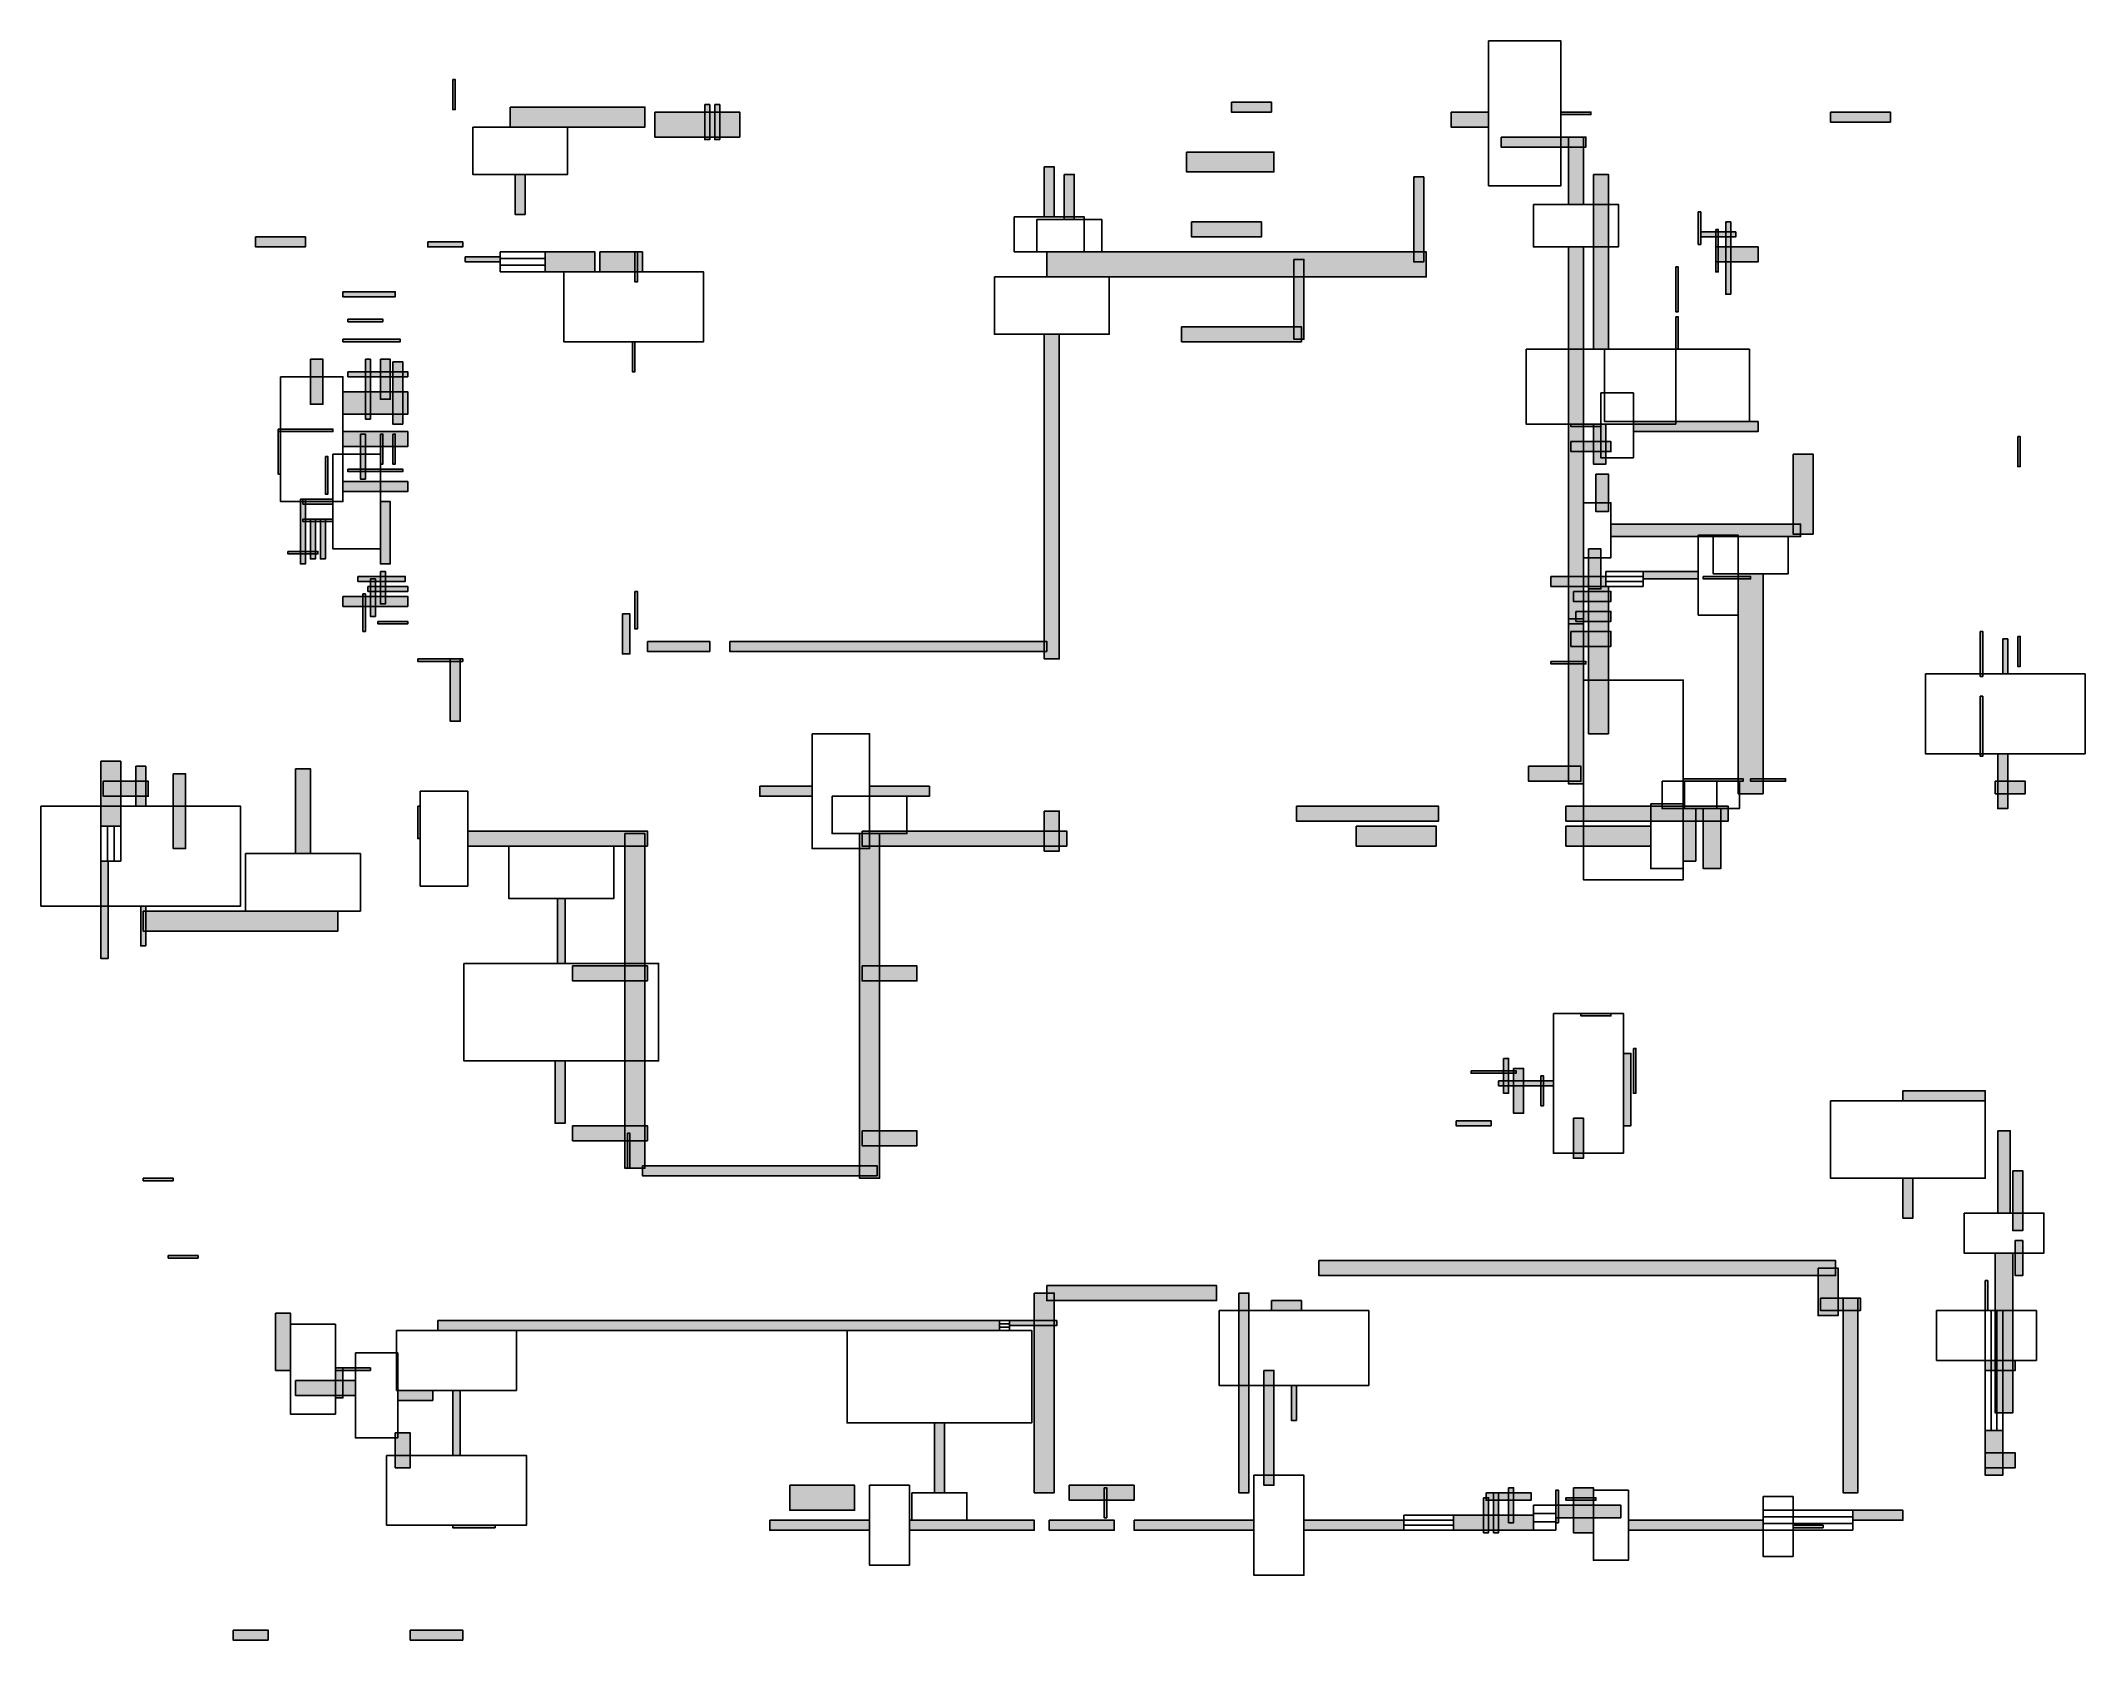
# Model space of a CAD drawing. Header units: centimetres. Extents: x 8 to 3079, y 82 to 2484.
import ezdxf

# ---------------------------------------------------------------- set-up
doc = ezdxf.new("R2010")
doc.units = ezdxf.units.CM
for name, color, linetype in [('DOORZONE', 2, 'Continuous'), ('WALL', 7, 'Continuous'), ('WINDOW', 5, 'Continuous')]:
    doc.layers.add(name, color=color, linetype=linetype)

msp = doc.modelspace()

# ---------------------------------------------------------------- hatches: boundary and pattern name
at = {"layer": 'WALL'}
h = msp.add_hatch(color=256, dxfattribs=at)
h.dxf.hatch_style = 1
h.paths.add_polyline_path([(626.25, 2426.25), (630, 2426.25), (630, 2381.25), (626.25, 2381.25)])
h = msp.add_hatch(color=256, dxfattribs=at)
h.dxf.hatch_style = 1
h.paths.add_polyline_path([(712.5, 2385), (915, 2385), (915, 2355), (712.5, 2355)])
h = msp.add_hatch(color=256, dxfattribs=at)
h.dxf.hatch_style = 1
h.paths.add_polyline_path([(930, 2377.5), (1057.5, 2377.5), (1057.5, 2340), (930, 2340)])
h = msp.add_hatch(color=256, dxfattribs=at)
h.dxf.hatch_style = 1
h.paths.add_polyline_path([(1005, 2388.75), (1012.5, 2388.75), (1012.5, 2336.25), (1005, 2336.25)])
h = msp.add_hatch(color=256, dxfattribs=at)
h.dxf.hatch_style = 1
h.paths.add_polyline_path([(1020, 2388.75), (1027.5, 2388.75), (1027.5, 2336.25), (1020, 2336.25)])
h = msp.add_hatch(color=256, dxfattribs=at)
h.dxf.hatch_style = 1
h.paths.add_polyline_path([(1796.25, 2392.5), (1856.25, 2392.5), (1856.25, 2377.5), (1796.25, 2377.5)])
h = msp.add_hatch(color=256, dxfattribs=at)
h.dxf.hatch_style = 1
h.paths.add_polyline_path([(2126.25, 2377.5), (2182.5, 2377.5), (2182.5, 2355), (2126.25, 2355)])
h = msp.add_hatch(color=256, dxfattribs=at)
h.dxf.hatch_style = 1
h.paths.add_polyline_path([(2291.25, 2377.5), (2336.25, 2377.5), (2336.25, 2373.75), (2291.25, 2373.75)])
h = msp.add_hatch(color=256, dxfattribs=at)
h.dxf.hatch_style = 1
h.paths.add_polyline_path([(2696.25, 2377.5), (2786.25, 2377.5), (2786.25, 2362.5), (2696.25, 2362.5)])
h = msp.add_hatch(color=256, dxfattribs=at)
h.dxf.hatch_style = 1
h.paths.add_polyline_path([(2201.25, 2340), (2328.75, 2340), (2328.75, 2325), (2201.25, 2325)])
h = msp.add_hatch(color=256, dxfattribs=at)
h.dxf.hatch_style = 1
h.paths.add_polyline_path([(2302.5, 2340), (2325, 2340), (2325, 2238.75), (2302.5, 2238.75)])
h = msp.add_hatch(color=256, dxfattribs=at)
h.dxf.hatch_style = 1
h.paths.add_polyline_path([(1728.75, 2317.5), (1860, 2317.5), (1860, 2287.5), (1728.75, 2287.5)])
h = msp.add_hatch(color=256, dxfattribs=at)
h.dxf.hatch_style = 1
h.paths.add_polyline_path([(720, 2283.75), (735, 2283.75), (735, 2223.75), (720, 2223.75)])
h = msp.add_hatch(color=256, dxfattribs=at)
h.dxf.hatch_style = 1
h.paths.add_polyline_path([(1515, 2295), (1530, 2295), (1530, 2220), (1515, 2220)])
h = msp.add_hatch(color=256, dxfattribs=at)
h.dxf.hatch_style = 1
h.paths.add_polyline_path([(1545, 2283.75), (1560, 2283.75), (1560, 2216.25), (1545, 2216.25)])
h = msp.add_hatch(color=256, dxfattribs=at)
h.dxf.hatch_style = 1
h.paths.add_polyline_path([(2070, 2280), (2085, 2280), (2085, 2152.5), (2070, 2152.5)])
h = msp.add_hatch(color=256, dxfattribs=at)
h.dxf.hatch_style = 1
h.paths.add_polyline_path([(2340, 2283.75), (2362.5, 2283.75), (2362.5, 2021.25), (2340, 2021.25)])
h = msp.add_hatch(color=256, dxfattribs=at)
h.dxf.hatch_style = 1
h.paths.add_polyline_path([(1736.25, 2212.5), (1841.25, 2212.5), (1841.25, 2190), (1736.25, 2190)])
h = msp.add_hatch(color=256, dxfattribs=at)
h.dxf.hatch_style = 1
h.paths.add_polyline_path([(2497.5, 2227.5), (2501.25, 2227.5), (2501.25, 2178.75), (2497.5, 2178.75)])
h = msp.add_hatch(color=256, dxfattribs=at)
h.dxf.hatch_style = 1
h.paths.add_polyline_path([(2538.75, 2212.5), (2546.25, 2212.5), (2546.25, 2103.75), (2538.75, 2103.75)])
h = msp.add_hatch(color=256, dxfattribs=at)
h.dxf.hatch_style = 1
h.paths.add_polyline_path([(330, 2190), (405, 2190), (405, 2175), (330, 2175)])
h = msp.add_hatch(color=256, dxfattribs=at)
h.dxf.hatch_style = 1
h.paths.add_polyline_path([(588.75, 2182.5), (641.25, 2182.5), (641.25, 2175), (588.75, 2175)])
h = msp.add_hatch(color=256, dxfattribs=at)
h.dxf.hatch_style = 1
h.paths.add_polyline_path([(2501.25, 2197.5), (2553.75, 2197.5), (2553.75, 2190), (2501.25, 2190)])
h = msp.add_hatch(color=256, dxfattribs=at)
h.dxf.hatch_style = 1
h.paths.add_polyline_path([(2523.75, 2201.25), (2527.5, 2201.25), (2527.5, 2137.5), (2523.75, 2137.5)])
h = msp.add_hatch(color=256, dxfattribs=at)
h.dxf.hatch_style = 1
h.paths.add_polyline_path([(645, 2160), (697.5, 2160), (697.5, 2152.5), (645, 2152.5)])
h = msp.add_hatch(color=256, dxfattribs=at)
h.dxf.hatch_style = 1
h.paths.add_polyline_path([(765, 2167.5), (840, 2167.5), (840, 2137.5), (765, 2137.5)])
h = msp.add_hatch(color=256, dxfattribs=at)
h.dxf.hatch_style = 1
h.paths.add_polyline_path([(847.5, 2167.5), (911.25, 2167.5), (911.25, 2137.5), (847.5, 2137.5)])
h = msp.add_hatch(color=256, dxfattribs=at)
h.dxf.hatch_style = 1
h.paths.add_polyline_path([(900, 2167.5), (903.75, 2167.5), (903.75, 2122.5), (900, 2122.5)])
h = msp.add_hatch(color=256, dxfattribs=at)
h.dxf.hatch_style = 1
h.paths.add_polyline_path([(1518.75, 2167.5), (2088.75, 2167.5), (2088.75, 2130), (1518.75, 2130)])
h = msp.add_hatch(color=256, dxfattribs=at)
h.dxf.hatch_style = 1
h.paths.add_polyline_path([(1890, 2156.25), (1905, 2156.25), (1905, 2036.25), (1890, 2036.25)])
h = msp.add_hatch(color=256, dxfattribs=at)
h.dxf.hatch_style = 1
h.paths.add_polyline_path([(2302.5, 2175), (2325, 2175), (2325, 1608.75), (2302.5, 1608.75)])
h = msp.add_hatch(color=256, dxfattribs=at)
h.dxf.hatch_style = 1
h.paths.add_polyline_path([(2523.75, 2175), (2587.5, 2175), (2587.5, 2152.5), (2523.75, 2152.5)])
h = msp.add_hatch(color=256, dxfattribs=at)
h.dxf.hatch_style = 1
h.paths.add_polyline_path([(2463.75, 2145), (2467.5, 2145), (2467.5, 2077.5), (2463.75, 2077.5)])
h = msp.add_hatch(color=256, dxfattribs=at)
h.dxf.hatch_style = 1
h.paths.add_polyline_path([(461.25, 2107.5), (540, 2107.5), (540, 2100), (461.25, 2100)])
h = msp.add_hatch(color=256, dxfattribs=at)
h.dxf.hatch_style = 1
h.paths.add_polyline_path([(468.75, 2066.25), (521.25, 2066.25), (521.25, 2062.5), (468.75, 2062.5)])
h = msp.add_hatch(color=256, dxfattribs=at)
h.dxf.hatch_style = 1
h.paths.add_polyline_path([(2463.75, 2070), (2467.5, 2070), (2467.5, 2021.25), (2463.75, 2021.25)])
h = msp.add_hatch(color=256, dxfattribs=at)
h.dxf.hatch_style = 1
h.paths.add_polyline_path([(461.25, 2036.25), (547.5, 2036.25), (547.5, 2032.5), (461.25, 2032.5)])
h = msp.add_hatch(color=256, dxfattribs=at)
h.dxf.hatch_style = 1
h.paths.add_polyline_path([(896.25, 2032.5), (900, 2032.5), (900, 1987.5), (896.25, 1987.5)])
h = msp.add_hatch(color=256, dxfattribs=at)
h.dxf.hatch_style = 1
h.paths.add_polyline_path([(1515, 2043.75), (1537.5, 2043.75), (1537.5, 1556.25), (1515, 1556.25)])
h = msp.add_hatch(color=256, dxfattribs=at)
h.dxf.hatch_style = 1
h.paths.add_polyline_path([(1721.25, 2055), (1901.25, 2055), (1901.25, 2032.5), (1721.25, 2032.5)])
h = msp.add_hatch(color=256, dxfattribs=at)
h.dxf.hatch_style = 1
h.paths.add_polyline_path([(412.5, 2006.25), (431.25, 2006.25), (431.25, 1938.75), (412.5, 1938.75)])
h = msp.add_hatch(color=256, dxfattribs=at)
h.dxf.hatch_style = 1
h.paths.add_polyline_path([(495, 2006.25), (502.5, 2006.25), (502.5, 1916.25), (495, 1916.25)])
h = msp.add_hatch(color=256, dxfattribs=at)
h.dxf.hatch_style = 1
h.paths.add_polyline_path([(517.5, 2006.25), (532.5, 2006.25), (532.5, 1946.25), (517.5, 1946.25)])
h = msp.add_hatch(color=256, dxfattribs=at)
h.dxf.hatch_style = 1
h.paths.add_polyline_path([(536.25, 2002.5), (551.25, 2002.5), (551.25, 1908.75), (536.25, 1908.75)])
h = msp.add_hatch(color=256, dxfattribs=at)
h.dxf.hatch_style = 1
h.paths.add_polyline_path([(468.75, 1987.5), (558.75, 1987.5), (558.75, 1980), (468.75, 1980)])
h = msp.add_hatch(color=256, dxfattribs=at)
h.dxf.hatch_style = 1
h.paths.add_polyline_path([(461.25, 1957.5), (558.75, 1957.5), (558.75, 1923.75), (461.25, 1923.75)])
h = msp.add_hatch(color=256, dxfattribs=at)
h.dxf.hatch_style = 1
h.paths.add_polyline_path([(2306.25, 1908.75), (2351.25, 1908.75), (2351.25, 1905), (2306.25, 1905)])
h = msp.add_hatch(color=256, dxfattribs=at)
h.dxf.hatch_style = 1
h.paths.add_polyline_path([(2340, 1908.75), (2358.75, 1908.75), (2358.75, 1848.75), (2340, 1848.75)])
h = msp.add_hatch(color=256, dxfattribs=at)
h.dxf.hatch_style = 1
h.paths.add_polyline_path([(2400, 1912.5), (2587.5, 1912.5), (2587.5, 1897.5), (2400, 1897.5)])
h = msp.add_hatch(color=256, dxfattribs=at)
h.dxf.hatch_style = 1
h.paths.add_polyline_path([(363.75, 1901.25), (446.25, 1901.25), (446.25, 1897.5), (363.75, 1897.5)])
h = msp.add_hatch(color=256, dxfattribs=at)
h.dxf.hatch_style = 1
h.paths.add_polyline_path([(363.75, 1901.25), (367.5, 1901.25), (367.5, 1833.75), (363.75, 1833.75)])
h = msp.add_hatch(color=256, dxfattribs=at)
h.dxf.hatch_style = 1
h.paths.add_polyline_path([(461.25, 1897.5), (558.75, 1897.5), (558.75, 1875), (461.25, 1875)])
h = msp.add_hatch(color=256, dxfattribs=at)
h.dxf.hatch_style = 1
h.paths.add_polyline_path([(487.5, 1893.75), (495, 1893.75), (495, 1826.25), (487.5, 1826.25)])
h = msp.add_hatch(color=256, dxfattribs=at)
h.dxf.hatch_style = 1
h.paths.add_polyline_path([(517.5, 1893.75), (521.25, 1893.75), (521.25, 1848.75), (517.5, 1848.75)])
h = msp.add_hatch(color=256, dxfattribs=at)
h.dxf.hatch_style = 1
h.paths.add_polyline_path([(536.25, 1893.75), (540, 1893.75), (540, 1848.75), (536.25, 1848.75)])
h = msp.add_hatch(color=256, dxfattribs=at)
h.dxf.hatch_style = 1
h.paths.add_polyline_path([(2306.25, 1882.5), (2366.25, 1882.5), (2366.25, 1867.5), (2306.25, 1867.5)])
h = msp.add_hatch(color=256, dxfattribs=at)
h.dxf.hatch_style = 1
h.paths.add_polyline_path([(2977.5, 1890), (2981.25, 1890), (2981.25, 1845), (2977.5, 1845)])
h = msp.add_hatch(color=256, dxfattribs=at)
h.dxf.hatch_style = 1
h.paths.add_polyline_path([(435, 1860), (438.75, 1860), (438.75, 1803.75), (435, 1803.75)])
h = msp.add_hatch(color=256, dxfattribs=at)
h.dxf.hatch_style = 1
h.paths.add_polyline_path([(2640, 1863.75), (2670, 1863.75), (2670, 1743.75), (2640, 1743.75)])
h = msp.add_hatch(color=256, dxfattribs=at)
h.dxf.hatch_style = 1
h.paths.add_polyline_path([(461.25, 1822.5), (558.75, 1822.5), (558.75, 1807.5), (461.25, 1807.5)])
h = msp.add_hatch(color=256, dxfattribs=at)
h.dxf.hatch_style = 1
h.paths.add_polyline_path([(468.75, 1841.25), (551.25, 1841.25), (551.25, 1837.5), (468.75, 1837.5)])
h = msp.add_hatch(color=256, dxfattribs=at)
h.dxf.hatch_style = 1
h.paths.add_polyline_path([(2343.75, 1833.75), (2362.5, 1833.75), (2362.5, 1777.5), (2343.75, 1777.5)])
h = msp.add_hatch(color=256, dxfattribs=at)
h.dxf.hatch_style = 1
h.paths.add_polyline_path([(397.5, 1796.25), (405, 1796.25), (405, 1698.75), (397.5, 1698.75)])
h = msp.add_hatch(color=256, dxfattribs=at)
h.dxf.hatch_style = 1
h.paths.add_polyline_path([(401.25, 1796.25), (446.25, 1796.25), (446.25, 1788.75), (401.25, 1788.75)])
h = msp.add_hatch(color=256, dxfattribs=at)
h.dxf.hatch_style = 1
h.paths.add_polyline_path([(517.5, 1792.5), (532.5, 1792.5), (532.5, 1698.75), (517.5, 1698.75)])
h = msp.add_hatch(color=256, dxfattribs=at)
h.dxf.hatch_style = 1
h.paths.add_polyline_path([(401.25, 1766.25), (446.25, 1766.25), (446.25, 1762.5), (401.25, 1762.5)])
h = msp.add_hatch(color=256, dxfattribs=at)
h.dxf.hatch_style = 1
h.paths.add_polyline_path([(412.5, 1766.25), (420, 1766.25), (420, 1706.25), (412.5, 1706.25)])
h = msp.add_hatch(color=256, dxfattribs=at)
h.dxf.hatch_style = 1
h.paths.add_polyline_path([(427.5, 1766.25), (435, 1766.25), (435, 1706.25), (427.5, 1706.25)])
h = msp.add_hatch(color=256, dxfattribs=at)
h.dxf.hatch_style = 1
h.paths.add_polyline_path([(2366.25, 1758.75), (2651.25, 1758.75), (2651.25, 1740), (2366.25, 1740)])
h = msp.add_hatch(color=256, dxfattribs=at)
h.dxf.hatch_style = 1
h.paths.add_polyline_path([(2332.5, 1721.25), (2351.25, 1721.25), (2351.25, 1661.25), (2332.5, 1661.25)])
h = msp.add_hatch(color=256, dxfattribs=at)
h.dxf.hatch_style = 1
h.paths.add_polyline_path([(378.75, 1717.5), (423.75, 1717.5), (423.75, 1713.75), (378.75, 1713.75)])
h = msp.add_hatch(color=256, dxfattribs=at)
h.dxf.hatch_style = 1
h.paths.add_polyline_path([(483.75, 1680), (555, 1680), (555, 1672.5), (483.75, 1672.5)])
h = msp.add_hatch(color=256, dxfattribs=at)
h.dxf.hatch_style = 1
h.paths.add_polyline_path([(498.75, 1665), (558.75, 1665), (558.75, 1657.5), (498.75, 1657.5)])
h = msp.add_hatch(color=256, dxfattribs=at)
h.dxf.hatch_style = 1
h.paths.add_polyline_path([(502.5, 1676.25), (510, 1676.25), (510, 1620), (502.5, 1620)])
h = msp.add_hatch(color=256, dxfattribs=at)
h.dxf.hatch_style = 1
h.paths.add_polyline_path([(517.5, 1687.5), (525, 1687.5), (525, 1638.75), (517.5, 1638.75)])
h = msp.add_hatch(color=256, dxfattribs=at)
h.dxf.hatch_style = 1
h.paths.add_polyline_path([(2276.25, 1680), (2358.75, 1680), (2358.75, 1665), (2276.25, 1665)])
h = msp.add_hatch(color=256, dxfattribs=at)
h.dxf.hatch_style = 1
h.paths.add_polyline_path([(2332.5, 1665), (2362.5, 1665), (2362.5, 1443.75), (2332.5, 1443.75)])
h = msp.add_hatch(color=256, dxfattribs=at)
h.dxf.hatch_style = 1
h.paths.add_polyline_path([(2415, 1687.5), (2497.5, 1687.5), (2497.5, 1676.25), (2415, 1676.25)])
h = msp.add_hatch(color=256, dxfattribs=at)
h.dxf.hatch_style = 1
h.paths.add_polyline_path([(2505, 1680), (2576.25, 1680), (2576.25, 1676.25), (2505, 1676.25)])
h = msp.add_hatch(color=256, dxfattribs=at)
h.dxf.hatch_style = 1
h.paths.add_polyline_path([(2557.5, 1683.75), (2595, 1683.75), (2595, 1353.75), (2557.5, 1353.75)])
h = msp.add_hatch(color=256, dxfattribs=at)
h.dxf.hatch_style = 1
h.paths.add_polyline_path([(461.25, 1650), (558.75, 1650), (558.75, 1635), (461.25, 1635)])
h = msp.add_hatch(color=256, dxfattribs=at)
h.dxf.hatch_style = 1
h.paths.add_polyline_path([(491.25, 1653.75), (495, 1653.75), (495, 1597.5), (491.25, 1597.5)])
h = msp.add_hatch(color=256, dxfattribs=at)
h.dxf.hatch_style = 1
h.paths.add_polyline_path([(900, 1657.5), (903.75, 1657.5), (903.75, 1601.25), (900, 1601.25)])
h = msp.add_hatch(color=256, dxfattribs=at)
h.dxf.hatch_style = 1
h.paths.add_polyline_path([(2310, 1657.5), (2366.25, 1657.5), (2366.25, 1642.5), (2310, 1642.5)])
h = msp.add_hatch(color=256, dxfattribs=at)
h.dxf.hatch_style = 1
h.paths.add_polyline_path([(513.75, 1612.5), (558.75, 1612.5), (558.75, 1608.75), (513.75, 1608.75)])
h = msp.add_hatch(color=256, dxfattribs=at)
h.dxf.hatch_style = 1
h.paths.add_polyline_path([(881.25, 1623.75), (892.5, 1623.75), (892.5, 1563.75), (881.25, 1563.75)])
h = msp.add_hatch(color=256, dxfattribs=at)
h.dxf.hatch_style = 1
h.paths.add_polyline_path([(2302.5, 1616.25), (2325, 1616.25), (2325, 1368.75), (2302.5, 1368.75)])
h = msp.add_hatch(color=256, dxfattribs=at)
h.dxf.hatch_style = 1
h.paths.add_polyline_path([(2306.25, 1597.5), (2366.25, 1597.5), (2366.25, 1575), (2306.25, 1575)])
h = msp.add_hatch(color=256, dxfattribs=at)
h.dxf.hatch_style = 1
h.paths.add_polyline_path([(2313.75, 1627.5), (2366.25, 1627.5), (2366.25, 1612.5), (2313.75, 1612.5)])
h = msp.add_hatch(color=256, dxfattribs=at)
h.dxf.hatch_style = 1
h.paths.add_polyline_path([(2921.25, 1597.5), (2925, 1597.5), (2925, 1530), (2921.25, 1530)])
h = msp.add_hatch(color=256, dxfattribs=at)
h.dxf.hatch_style = 1
h.paths.add_polyline_path([(918.75, 1582.5), (1012.5, 1582.5), (1012.5, 1567.5), (918.75, 1567.5)])
h = msp.add_hatch(color=256, dxfattribs=at)
h.dxf.hatch_style = 1
h.paths.add_polyline_path([(1042.5, 1582.5), (1518.75, 1582.5), (1518.75, 1567.5), (1042.5, 1567.5)])
h = msp.add_hatch(color=256, dxfattribs=at)
h.dxf.hatch_style = 1
h.paths.add_polyline_path([(2955, 1586.25), (2962.5, 1586.25), (2962.5, 1533.75), (2955, 1533.75)])
h = msp.add_hatch(color=256, dxfattribs=at)
h.dxf.hatch_style = 1
h.paths.add_polyline_path([(2977.5, 1590), (2981.25, 1590), (2981.25, 1545), (2977.5, 1545)])
h = msp.add_hatch(color=256, dxfattribs=at)
h.dxf.hatch_style = 1
h.paths.add_polyline_path([(573.75, 1556.25), (641.25, 1556.25), (641.25, 1552.5), (573.75, 1552.5)])
h = msp.add_hatch(color=256, dxfattribs=at)
h.dxf.hatch_style = 1
h.paths.add_polyline_path([(622.5, 1556.25), (637.5, 1556.25), (637.5, 1462.5), (622.5, 1462.5)])
h = msp.add_hatch(color=256, dxfattribs=at)
h.dxf.hatch_style = 1
h.paths.add_polyline_path([(2276.25, 1552.5), (2328.75, 1552.5), (2328.75, 1548.75), (2276.25, 1548.75)])
h = msp.add_hatch(color=256, dxfattribs=at)
h.dxf.hatch_style = 1
h.paths.add_polyline_path([(2921.25, 1500), (2925, 1500), (2925, 1410), (2921.25, 1410)])
h = msp.add_hatch(color=256, dxfattribs=at)
h.dxf.hatch_style = 1
h.paths.add_polyline_path([(2947.5, 1413.75), (2962.5, 1413.75), (2962.5, 1331.25), (2947.5, 1331.25)])
h = msp.add_hatch(color=256, dxfattribs=at)
h.dxf.hatch_style = 1
h.paths.add_polyline_path([(97.5, 1402.5), (127.5, 1402.5), (127.5, 1305), (97.5, 1305)])
h = msp.add_hatch(color=256, dxfattribs=at)
h.dxf.hatch_style = 1
h.paths.add_polyline_path([(150, 1395), (165, 1395), (165, 1335), (150, 1335)])
h = msp.add_hatch(color=256, dxfattribs=at)
h.dxf.hatch_style = 1
h.paths.add_polyline_path([(206.25, 1383.75), (225, 1383.75), (225, 1271.25), (206.25, 1271.25)])
h = msp.add_hatch(color=256, dxfattribs=at)
h.dxf.hatch_style = 1
h.paths.add_polyline_path([(390, 1391.25), (412.5, 1391.25), (412.5, 1263.75), (390, 1263.75)])
h = msp.add_hatch(color=256, dxfattribs=at)
h.dxf.hatch_style = 1
h.paths.add_polyline_path([(2242.5, 1395), (2321.25, 1395), (2321.25, 1372.5), (2242.5, 1372.5)])
h = msp.add_hatch(color=256, dxfattribs=at)
h.dxf.hatch_style = 1
h.paths.add_polyline_path([(101.25, 1372.5), (168.75, 1372.5), (168.75, 1350), (101.25, 1350)])
h = msp.add_hatch(color=256, dxfattribs=at)
h.dxf.hatch_style = 1
h.paths.add_polyline_path([(1087.5, 1365), (1166.25, 1365), (1166.25, 1350), (1087.5, 1350)])
h = msp.add_hatch(color=256, dxfattribs=at)
h.dxf.hatch_style = 1
h.paths.add_polyline_path([(1252.5, 1365), (1342.5, 1365), (1342.5, 1350), (1252.5, 1350)])
h = msp.add_hatch(color=256, dxfattribs=at)
h.dxf.hatch_style = 1
h.paths.add_polyline_path([(2475, 1376.25), (2565, 1376.25), (2565, 1372.5), (2475, 1372.5)])
h = msp.add_hatch(color=256, dxfattribs=at)
h.dxf.hatch_style = 1
h.paths.add_polyline_path([(2576.25, 1376.25), (2628.75, 1376.25), (2628.75, 1372.5), (2576.25, 1372.5)])
h = msp.add_hatch(color=256, dxfattribs=at)
h.dxf.hatch_style = 1
h.paths.add_polyline_path([(2943.75, 1372.5), (2988.75, 1372.5), (2988.75, 1353.75), (2943.75, 1353.75)])
h = msp.add_hatch(color=256, dxfattribs=at)
h.dxf.hatch_style = 1
h.paths.add_polyline_path([(573.75, 1335), (577.5, 1335), (577.5, 1286.25), (573.75, 1286.25)])
h = msp.add_hatch(color=256, dxfattribs=at)
h.dxf.hatch_style = 1
h.paths.add_polyline_path([(1515, 1327.5), (1537.5, 1327.5), (1537.5, 1267.5), (1515, 1267.5)])
h = msp.add_hatch(color=256, dxfattribs=at)
h.dxf.hatch_style = 1
h.paths.add_polyline_path([(1893.75, 1335), (2107.5, 1335), (2107.5, 1312.5), (1893.75, 1312.5)])
h = msp.add_hatch(color=256, dxfattribs=at)
h.dxf.hatch_style = 1
h.paths.add_polyline_path([(2298.75, 1335), (2542.5, 1335), (2542.5, 1312.5), (2298.75, 1312.5)])
h = msp.add_hatch(color=256, dxfattribs=at)
h.dxf.hatch_style = 1
h.paths.add_polyline_path([(2475, 1331.25), (2493.75, 1331.25), (2493.75, 1252.5), (2475, 1252.5)])
h = msp.add_hatch(color=256, dxfattribs=at)
h.dxf.hatch_style = 1
h.paths.add_polyline_path([(2505, 1331.25), (2531.25, 1331.25), (2531.25, 1241.25), (2505, 1241.25)])
h = msp.add_hatch(color=256, dxfattribs=at)
h.dxf.hatch_style = 1
h.paths.add_polyline_path([(648.75, 1297.5), (918.75, 1297.5), (918.75, 1275), (648.75, 1275)])
h = msp.add_hatch(color=256, dxfattribs=at)
h.dxf.hatch_style = 1
h.paths.add_polyline_path([(885, 1293.75), (915, 1293.75), (915, 791.25), (885, 791.25)])
h = msp.add_hatch(color=256, dxfattribs=at)
h.dxf.hatch_style = 1
h.paths.add_polyline_path([(1237.5, 1293.75), (1267.5, 1293.75), (1267.5, 776.25), (1237.5, 776.25)])
h = msp.add_hatch(color=256, dxfattribs=at)
h.dxf.hatch_style = 1
h.paths.add_polyline_path([(1241.25, 1297.5), (1548.75, 1297.5), (1548.75, 1275), (1241.25, 1275)])
h = msp.add_hatch(color=256, dxfattribs=at)
h.dxf.hatch_style = 1
h.paths.add_polyline_path([(1983.75, 1305), (2103.75, 1305), (2103.75, 1275), (1983.75, 1275)])
h = msp.add_hatch(color=256, dxfattribs=at)
h.dxf.hatch_style = 1
h.paths.add_polyline_path([(2298.75, 1305), (2426.25, 1305), (2426.25, 1275), (2298.75, 1275)])
h = msp.add_hatch(color=256, dxfattribs=at)
h.dxf.hatch_style = 1
h.paths.add_polyline_path([(97.5, 1252.5), (108.75, 1252.5), (108.75, 1106.25), (97.5, 1106.25)])
h = msp.add_hatch(color=256, dxfattribs=at)
h.dxf.hatch_style = 1
h.paths.add_polyline_path([(157.5, 1185), (165, 1185), (165, 1125), (157.5, 1125)])
h = msp.add_hatch(color=256, dxfattribs=at)
h.dxf.hatch_style = 1
h.paths.add_polyline_path([(161.25, 1177.5), (453.75, 1177.5), (453.75, 1147.5), (161.25, 1147.5)])
h = msp.add_hatch(color=256, dxfattribs=at)
h.dxf.hatch_style = 1
h.paths.add_polyline_path([(783.75, 1196.25), (795, 1196.25), (795, 1098.75), (783.75, 1098.75)])
h = msp.add_hatch(color=256, dxfattribs=at)
h.dxf.hatch_style = 1
h.paths.add_polyline_path([(806.25, 1095), (918.75, 1095), (918.75, 1072.5), (806.25, 1072.5)])
h = msp.add_hatch(color=256, dxfattribs=at)
h.dxf.hatch_style = 1
h.paths.add_polyline_path([(1241.25, 1095), (1323.75, 1095), (1323.75, 1072.5), (1241.25, 1072.5)])
h = msp.add_hatch(color=256, dxfattribs=at)
h.dxf.hatch_style = 1
h.paths.add_polyline_path([(2321.25, 1023.75), (2366.25, 1023.75), (2366.25, 1020), (2321.25, 1020)])
h = msp.add_hatch(color=256, dxfattribs=at)
h.dxf.hatch_style = 1
h.paths.add_polyline_path([(780, 952.5), (795, 952.5), (795, 858.75), (780, 858.75)])
h = msp.add_hatch(color=256, dxfattribs=at)
h.dxf.hatch_style = 1
h.paths.add_polyline_path([(2205, 956.25), (2212.5, 956.25), (2212.5, 903.75), (2205, 903.75)])
h = msp.add_hatch(color=256, dxfattribs=at)
h.dxf.hatch_style = 1
h.paths.add_polyline_path([(2385, 963.75), (2396.25, 963.75), (2396.25, 855), (2385, 855)])
h = msp.add_hatch(color=256, dxfattribs=at)
h.dxf.hatch_style = 1
h.paths.add_polyline_path([(2400, 971.25), (2403.75, 971.25), (2403.75, 903.75), (2400, 903.75)])
h = msp.add_hatch(color=256, dxfattribs=at)
h.dxf.hatch_style = 1
h.paths.add_polyline_path([(2156.25, 937.5), (2223.75, 937.5), (2223.75, 933.75), (2156.25, 933.75)])
h = msp.add_hatch(color=256, dxfattribs=at)
h.dxf.hatch_style = 1
h.paths.add_polyline_path([(2197.5, 922.5), (2280, 922.5), (2280, 915), (2197.5, 915)])
h = msp.add_hatch(color=256, dxfattribs=at)
h.dxf.hatch_style = 1
h.paths.add_polyline_path([(2220, 941.25), (2235, 941.25), (2235, 873.75), (2220, 873.75)])
h = msp.add_hatch(color=256, dxfattribs=at)
h.dxf.hatch_style = 1
h.paths.add_polyline_path([(2261.25, 930), (2265, 930), (2265, 885), (2261.25, 885)])
h = msp.add_hatch(color=256, dxfattribs=at)
h.dxf.hatch_style = 1
h.paths.add_polyline_path([(2805, 907.5), (2928.75, 907.5), (2928.75, 892.5), (2805, 892.5)])
h = msp.add_hatch(color=256, dxfattribs=at)
h.dxf.hatch_style = 1
h.paths.add_polyline_path([(2133.75, 862.5), (2186.25, 862.5), (2186.25, 855), (2133.75, 855)])
h = msp.add_hatch(color=256, dxfattribs=at)
h.dxf.hatch_style = 1
h.paths.add_polyline_path([(2310, 866.25), (2325, 866.25), (2325, 806.25), (2310, 806.25)])
h = msp.add_hatch(color=256, dxfattribs=at)
h.dxf.hatch_style = 1
h.paths.add_polyline_path([(806.25, 855), (918.75, 855), (918.75, 832.5), (806.25, 832.5)])
h = msp.add_hatch(color=256, dxfattribs=at)
h.dxf.hatch_style = 1
h.paths.add_polyline_path([(888.75, 843.75), (892.5, 843.75), (892.5, 791.25), (888.75, 791.25)])
h = msp.add_hatch(color=256, dxfattribs=at)
h.dxf.hatch_style = 1
h.paths.add_polyline_path([(1241.25, 847.5), (1323.75, 847.5), (1323.75, 825), (1241.25, 825)])
h = msp.add_hatch(color=256, dxfattribs=at)
h.dxf.hatch_style = 1
h.paths.add_polyline_path([(2947.5, 847.5), (2966.25, 847.5), (2966.25, 723.75), (2947.5, 723.75)])
h = msp.add_hatch(color=256, dxfattribs=at)
h.dxf.hatch_style = 1
h.paths.add_polyline_path([(161.25, 776.25), (206.25, 776.25), (206.25, 772.5), (161.25, 772.5)])
h = msp.add_hatch(color=256, dxfattribs=at)
h.dxf.hatch_style = 1
h.paths.add_polyline_path([(911.25, 795), (1263.75, 795), (1263.75, 780), (911.25, 780)])
h = msp.add_hatch(color=256, dxfattribs=at)
h.dxf.hatch_style = 1
h.paths.add_polyline_path([(2805, 776.25), (2820, 776.25), (2820, 716.25), (2805, 716.25)])
h = msp.add_hatch(color=256, dxfattribs=at)
h.dxf.hatch_style = 1
h.paths.add_polyline_path([(2970, 787.5), (2985, 787.5), (2985, 697.5), (2970, 697.5)])
h = msp.add_hatch(color=256, dxfattribs=at)
h.dxf.hatch_style = 1
h.paths.add_polyline_path([(2973.75, 682.5), (2985, 682.5), (2985, 630), (2973.75, 630)])
h = msp.add_hatch(color=256, dxfattribs=at)
h.dxf.hatch_style = 1
h.paths.add_polyline_path([(198.75, 660), (243.75, 660), (243.75, 656.25), (198.75, 656.25)])
h = msp.add_hatch(color=256, dxfattribs=at)
h.dxf.hatch_style = 1
h.paths.add_polyline_path([(1927.5, 652.5), (2703.75, 652.5), (2703.75, 630), (1927.5, 630)])
h = msp.add_hatch(color=256, dxfattribs=at)
h.dxf.hatch_style = 1
h.paths.add_polyline_path([(2943.75, 663.75), (2970, 663.75), (2970, 423.75), (2943.75, 423.75)])
h = msp.add_hatch(color=256, dxfattribs=at)
h.dxf.hatch_style = 1
h.paths.add_polyline_path([(1518.75, 615), (1773.75, 615), (1773.75, 592.5), (1518.75, 592.5)])
h = msp.add_hatch(color=256, dxfattribs=at)
h.dxf.hatch_style = 1
h.paths.add_polyline_path([(2677.5, 641.25), (2707.5, 641.25), (2707.5, 570), (2677.5, 570)])
h = msp.add_hatch(color=256, dxfattribs=at)
h.dxf.hatch_style = 1
h.paths.add_polyline_path([(2928.75, 622.5), (2932.5, 622.5), (2932.5, 577.5), (2928.75, 577.5)])
h = msp.add_hatch(color=256, dxfattribs=at)
h.dxf.hatch_style = 1
h.paths.add_polyline_path([(1500, 603.75), (1530, 603.75), (1530, 303.75), (1500, 303.75)])
h = msp.add_hatch(color=256, dxfattribs=at)
h.dxf.hatch_style = 1
h.paths.add_polyline_path([(1807.5, 603.75), (1822.5, 603.75), (1822.5, 303.75), (1807.5, 303.75)])
h = msp.add_hatch(color=256, dxfattribs=at)
h.dxf.hatch_style = 1
h.paths.add_polyline_path([(1856.25, 592.5), (1901.25, 592.5), (1901.25, 577.5), (1856.25, 577.5)])
h = msp.add_hatch(color=256, dxfattribs=at)
h.dxf.hatch_style = 1
h.paths.add_polyline_path([(2681.25, 596.25), (2741.25, 596.25), (2741.25, 577.5), (2681.25, 577.5)])
h = msp.add_hatch(color=256, dxfattribs=at)
h.dxf.hatch_style = 1
h.paths.add_polyline_path([(2715, 596.25), (2737.5, 596.25), (2737.5, 303.75), (2715, 303.75)])
h = msp.add_hatch(color=256, dxfattribs=at)
h.dxf.hatch_style = 1
h.paths.add_polyline_path([(360, 573.75), (382.5, 573.75), (382.5, 487.5), (360, 487.5)])
h = msp.add_hatch(color=256, dxfattribs=at)
h.dxf.hatch_style = 1
h.paths.add_polyline_path([(603.75, 562.5), (1447.5, 562.5), (1447.5, 547.5), (603.75, 547.5)])
h = msp.add_hatch(color=256, dxfattribs=at)
h.dxf.hatch_style = 1
h.paths.add_polyline_path([(1462.5, 562.5), (1533.75, 562.5), (1533.75, 555), (1462.5, 555)])
h = msp.add_hatch(color=256, dxfattribs=at)
h.dxf.hatch_style = 1
h.paths.add_polyline_path([(2928.75, 502.5), (2973.75, 502.5), (2973.75, 487.5), (2928.75, 487.5)])
h = msp.add_hatch(color=256, dxfattribs=at)
h.dxf.hatch_style = 1
h.paths.add_polyline_path([(390, 472.5), (480, 472.5), (480, 450), (390, 450)])
h = msp.add_hatch(color=256, dxfattribs=at)
h.dxf.hatch_style = 1
h.paths.add_polyline_path([(450, 491.25), (502.5, 491.25), (502.5, 487.5), (450, 487.5)])
h = msp.add_hatch(color=256, dxfattribs=at)
h.dxf.hatch_style = 1
h.paths.add_polyline_path([(450, 491.25), (461.25, 491.25), (461.25, 446.25), (450, 446.25)])
h = msp.add_hatch(color=256, dxfattribs=at)
h.dxf.hatch_style = 1
h.paths.add_polyline_path([(1845, 487.5), (1860, 487.5), (1860, 315), (1845, 315)])
h = msp.add_hatch(color=256, dxfattribs=at)
h.dxf.hatch_style = 1
h.paths.add_polyline_path([(1886.25, 465), (1893.75, 465), (1893.75, 412.5), (1886.25, 412.5)])
h = msp.add_hatch(color=256, dxfattribs=at)
h.dxf.hatch_style = 1
h.paths.add_polyline_path([(543.75, 457.5), (596.25, 457.5), (596.25, 442.5), (543.75, 442.5)])
h = msp.add_hatch(color=256, dxfattribs=at)
h.dxf.hatch_style = 1
h.paths.add_polyline_path([(626.25, 457.5), (637.5, 457.5), (637.5, 360), (626.25, 360)])
h = msp.add_hatch(color=256, dxfattribs=at)
h.dxf.hatch_style = 1
h.paths.add_polyline_path([(1350, 408.75), (1365, 408.75), (1365, 303.75), (1350, 303.75)])
h = msp.add_hatch(color=256, dxfattribs=at)
h.dxf.hatch_style = 1
h.paths.add_polyline_path([(540, 393.75), (562.5, 393.75), (562.5, 341.25), (540, 341.25)])
h = msp.add_hatch(color=256, dxfattribs=at)
h.dxf.hatch_style = 1
h.paths.add_polyline_path([(2928.75, 397.5), (2955, 397.5), (2955, 330), (2928.75, 330)])
h = msp.add_hatch(color=256, dxfattribs=at)
h.dxf.hatch_style = 1
h.paths.add_polyline_path([(2928.75, 363.75), (2973.75, 363.75), (2973.75, 341.25), (2928.75, 341.25)])
h = msp.add_hatch(color=256, dxfattribs=at)
h.dxf.hatch_style = 1
h.paths.add_polyline_path([(1132.5, 315), (1230, 315), (1230, 277.5), (1132.5, 277.5)])
h = msp.add_hatch(color=256, dxfattribs=at)
h.dxf.hatch_style = 1
h.paths.add_polyline_path([(1552.5, 315), (1650, 315), (1650, 292.5), (1552.5, 292.5)])
h = msp.add_hatch(color=256, dxfattribs=at)
h.dxf.hatch_style = 1
h.paths.add_polyline_path([(1605, 311.25), (1608.75, 311.25), (1608.75, 266.25), (1605, 266.25)])
h = msp.add_hatch(color=256, dxfattribs=at)
h.dxf.hatch_style = 1
h.paths.add_polyline_path([(2212.5, 311.25), (2220, 311.25), (2220, 258.75), (2212.5, 258.75)])
h = msp.add_hatch(color=256, dxfattribs=at)
h.dxf.hatch_style = 1
h.paths.add_polyline_path([(2283.75, 307.5), (2287.5, 307.5), (2287.5, 258.75), (2283.75, 258.75)])
h = msp.add_hatch(color=256, dxfattribs=at)
h.dxf.hatch_style = 1
h.paths.add_polyline_path([(2310, 311.25), (2340, 311.25), (2340, 243.75), (2310, 243.75)])
h = msp.add_hatch(color=256, dxfattribs=at)
h.dxf.hatch_style = 1
h.paths.add_polyline_path([(2175, 296.25), (2182.5, 296.25), (2182.5, 243.75), (2175, 243.75)])
h = msp.add_hatch(color=256, dxfattribs=at)
h.dxf.hatch_style = 1
h.paths.add_polyline_path([(2178.75, 303.75), (2246.25, 303.75), (2246.25, 292.5), (2178.75, 292.5)])
h = msp.add_hatch(color=256, dxfattribs=at)
h.dxf.hatch_style = 1
h.paths.add_polyline_path([(2190, 303.75), (2197.5, 303.75), (2197.5, 243.75), (2190, 243.75)])
h = msp.add_hatch(color=256, dxfattribs=at)
h.dxf.hatch_style = 1
h.paths.add_polyline_path([(2283.75, 285), (2381.25, 285), (2381.25, 266.25), (2283.75, 266.25)])
h = msp.add_hatch(color=256, dxfattribs=at)
h.dxf.hatch_style = 1
h.paths.add_polyline_path([(2298.75, 296.25), (2343.75, 296.25), (2343.75, 292.5), (2298.75, 292.5)])
h = msp.add_hatch(color=256, dxfattribs=at)
h.dxf.hatch_style = 1
h.paths.add_polyline_path([(2730, 277.5), (2805, 277.5), (2805, 262.5), (2730, 262.5)])
h = msp.add_hatch(color=256, dxfattribs=at)
h.dxf.hatch_style = 1
h.paths.add_polyline_path([(626.25, 255), (690, 255), (690, 251.25), (626.25, 251.25)])
h = msp.add_hatch(color=256, dxfattribs=at)
h.dxf.hatch_style = 1
h.paths.add_polyline_path([(1102.5, 262.5), (1252.5, 262.5), (1252.5, 247.5), (1102.5, 247.5)])
h = msp.add_hatch(color=256, dxfattribs=at)
h.dxf.hatch_style = 1
h.paths.add_polyline_path([(1312.5, 262.5), (1500, 262.5), (1500, 247.5), (1312.5, 247.5)])
h = msp.add_hatch(color=256, dxfattribs=at)
h.dxf.hatch_style = 1
h.paths.add_polyline_path([(1522.5, 262.5), (1620, 262.5), (1620, 247.5), (1522.5, 247.5)])
h = msp.add_hatch(color=256, dxfattribs=at)
h.dxf.hatch_style = 1
h.paths.add_polyline_path([(1650, 262.5), (1830, 262.5), (1830, 247.5), (1650, 247.5)])
h = msp.add_hatch(color=256, dxfattribs=at)
h.dxf.hatch_style = 1
h.paths.add_polyline_path([(1905, 262.5), (2055, 262.5), (2055, 247.5), (1905, 247.5)])
h = msp.add_hatch(color=256, dxfattribs=at)
h.dxf.hatch_style = 1
h.paths.add_polyline_path([(2130, 270), (2250, 270), (2250, 247.5), (2130, 247.5)])
h = msp.add_hatch(color=256, dxfattribs=at)
h.dxf.hatch_style = 1
h.paths.add_polyline_path([(2392.5, 262.5), (2595, 262.5), (2595, 247.5), (2392.5, 247.5)])
h = msp.add_hatch(color=256, dxfattribs=at)
h.dxf.hatch_style = 1
h.paths.add_polyline_path([(2640, 255), (2685, 255), (2685, 251.25), (2640, 251.25)])
h = msp.add_hatch(color=256, dxfattribs=at)
h.dxf.hatch_style = 1
h.paths.add_polyline_path([(296.25, 97.5), (348.75, 97.5), (348.75, 82.5), (296.25, 82.5)])
h = msp.add_hatch(color=256, dxfattribs=at)
h.dxf.hatch_style = 1
h.paths.add_polyline_path([(562.5, 97.5), (641.25, 97.5), (641.25, 82.5), (562.5, 82.5)])

# ---------------------------------------------------------------- linework, layer by layer
at = {"layer": 'DOORZONE'}
for points in [[(2182.5, 2484.38), (2291.25, 2484.38), (2291.25, 2266.88), (2182.5, 2266.88)], [(656.25, 2355), (656.25, 2283.75), (798.75, 2283.75), (798.75, 2355)], [(1470, 2220), (1470, 2167.5), (1575, 2167.5), (1575, 2220)], [(1503.75, 2216.25), (1503.75, 2167.5), (1601.25, 2167.5), (1601.25, 2216.25)], [(2250, 2238.75), (2250, 2175), (2377.5, 2175), (2377.5, 2238.75)], [(793.12, 2137.5), (793.12, 2032.5), (1003.12, 2032.5), (1003.12, 2137.5)], [(1440, 2130), (1440, 2043.75), (1612.5, 2043.75), (1612.5, 2130)], [(2238.75, 2021.25), (2238.75, 1908.75), (2463.75, 1908.75), (2463.75, 2021.25)], [(2356.88, 2021.25), (2356.88, 1912.5), (2574.38, 1912.5), (2574.38, 2021.25)], [(367.5, 1980), (461.25, 1980), (461.25, 1792.5), (367.5, 1792.5)], [(2351.25, 1955.62), (2400, 1955.62), (2400, 1858.12), (2351.25, 1858.12)], [(446.25, 1863.75), (517.5, 1863.75), (517.5, 1721.25), (446.25, 1721.25)], [(2325, 1790.62), (2366.25, 1790.62), (2366.25, 1708.12), (2325, 1708.12)], [(2497.5, 1741.88), (2557.5, 1741.88), (2557.5, 1621.88), (2497.5, 1621.88)], [(2520, 1740), (2520, 1683.75), (2632.5, 1683.75), (2632.5, 1740)], [(2325, 1524.38), (2475, 1524.38), (2475, 1224.38), (2325, 1224.38)], [(2838.75, 1533.75), (2838.75, 1413.75), (3078.75, 1413.75), (3078.75, 1533.75)], [(1166.25, 1443.75), (1252.5, 1443.75), (1252.5, 1271.25), (1166.25, 1271.25)], [(577.5, 1357.5), (648.75, 1357.5), (648.75, 1215), (577.5, 1215)], [(2443.12, 1372.5), (2443.12, 1331.25), (2525.62, 1331.25), (2525.62, 1372.5)], [(2476.88, 1372.5), (2476.88, 1331.25), (2559.38, 1331.25), (2559.38, 1372.5)], [(7.5, 1335), (7.5, 1185), (307.5, 1185), (307.5, 1335)], [(1196.25, 1350), (1196.25, 1293.75), (1308.75, 1293.75), (1308.75, 1350)], [(2426.25, 1338.75), (2475, 1338.75), (2475, 1241.25), (2426.25, 1241.25)], [(315, 1263.75), (315, 1177.5), (487.5, 1177.5), (487.5, 1263.75)], [(710.62, 1275), (710.62, 1196.25), (868.12, 1196.25), (868.12, 1275)], [(643.12, 1098.75), (643.12, 952.5), (935.62, 952.5), (935.62, 1098.75)], [(2280, 1023.75), (2385, 1023.75), (2385, 813.75), (2280, 813.75)], [(2696.25, 892.5), (2696.25, 776.25), (2928.75, 776.25), (2928.75, 892.5)], [(2896.88, 723.75), (2896.88, 663.75), (3016.88, 663.75), (3016.88, 723.75)], [(382.5, 556.88), (450, 556.88), (450, 421.88), (382.5, 421.88)], [(1777.5, 577.5), (1777.5, 465), (2002.5, 465), (2002.5, 577.5)], [(2855.62, 577.5), (2855.62, 502.5), (3005.62, 502.5), (3005.62, 577.5)], [(541.88, 547.5), (541.88, 457.5), (721.88, 457.5), (721.88, 547.5)], [(1218.75, 547.5), (1218.75, 408.75), (1496.25, 408.75), (1496.25, 547.5)], [(480, 513.75), (543.75, 513.75), (543.75, 386.25), (480, 386.25)], [(526.88, 360), (526.88, 255), (736.88, 255), (736.88, 360)], [(1252.5, 315), (1312.5, 315), (1312.5, 195), (1252.5, 195)], [(1830, 330), (1905, 330), (1905, 180), (1830, 180)], [(2340, 307.5), (2392.5, 307.5), (2392.5, 202.5), (2340, 202.5)], [(1316.25, 303.75), (1316.25, 262.5), (1398.75, 262.5), (1398.75, 303.75)], [(2595, 298.12), (2640, 298.12), (2640, 208.12), (2595, 208.12)]]:
    msp.add_lwpolyline(points, close=True, dxfattribs=at)
at = {"layer": 'WALL'}
for points in [[(626.25, 2426.25), (630, 2426.25), (630, 2381.25), (626.25, 2381.25)], [(712.5, 2385), (915, 2385), (915, 2355), (712.5, 2355)], [(930, 2377.5), (1057.5, 2377.5), (1057.5, 2340), (930, 2340)], [(1005, 2388.75), (1012.5, 2388.75), (1012.5, 2336.25), (1005, 2336.25)], [(1020, 2388.75), (1027.5, 2388.75), (1027.5, 2336.25), (1020, 2336.25)], [(1796.25, 2392.5), (1856.25, 2392.5), (1856.25, 2377.5), (1796.25, 2377.5)], [(2126.25, 2377.5), (2182.5, 2377.5), (2182.5, 2355), (2126.25, 2355)], [(2291.25, 2377.5), (2336.25, 2377.5), (2336.25, 2373.75), (2291.25, 2373.75)], [(2696.25, 2377.5), (2786.25, 2377.5), (2786.25, 2362.5), (2696.25, 2362.5)], [(2201.25, 2340), (2328.75, 2340), (2328.75, 2325), (2201.25, 2325)], [(2302.5, 2340), (2325, 2340), (2325, 2238.75), (2302.5, 2238.75)], [(1728.75, 2317.5), (1860, 2317.5), (1860, 2287.5), (1728.75, 2287.5)], [(720, 2283.75), (735, 2283.75), (735, 2223.75), (720, 2223.75)], [(1515, 2295), (1530, 2295), (1530, 2220), (1515, 2220)], [(1545, 2283.75), (1560, 2283.75), (1560, 2216.25), (1545, 2216.25)], [(2070, 2280), (2085, 2280), (2085, 2152.5), (2070, 2152.5)], [(2340, 2283.75), (2362.5, 2283.75), (2362.5, 2021.25), (2340, 2021.25)], [(1736.25, 2212.5), (1841.25, 2212.5), (1841.25, 2190), (1736.25, 2190)], [(2497.5, 2227.5), (2501.25, 2227.5), (2501.25, 2178.75), (2497.5, 2178.75)], [(2538.75, 2212.5), (2546.25, 2212.5), (2546.25, 2103.75), (2538.75, 2103.75)], [(330, 2190), (405, 2190), (405, 2175), (330, 2175)], [(588.75, 2182.5), (641.25, 2182.5), (641.25, 2175), (588.75, 2175)], [(2501.25, 2197.5), (2553.75, 2197.5), (2553.75, 2190), (2501.25, 2190)], [(2523.75, 2201.25), (2527.5, 2201.25), (2527.5, 2137.5), (2523.75, 2137.5)], [(645, 2160), (697.5, 2160), (697.5, 2152.5), (645, 2152.5)], [(765, 2167.5), (840, 2167.5), (840, 2137.5), (765, 2137.5)], [(847.5, 2167.5), (911.25, 2167.5), (911.25, 2137.5), (847.5, 2137.5)], [(900, 2167.5), (903.75, 2167.5), (903.75, 2122.5), (900, 2122.5)], [(1518.75, 2167.5), (2088.75, 2167.5), (2088.75, 2130), (1518.75, 2130)], [(1890, 2156.25), (1905, 2156.25), (1905, 2036.25), (1890, 2036.25)], [(2302.5, 2175), (2325, 2175), (2325, 1608.75), (2302.5, 1608.75)], [(2523.75, 2175), (2587.5, 2175), (2587.5, 2152.5), (2523.75, 2152.5)], [(2463.75, 2145), (2467.5, 2145), (2467.5, 2077.5), (2463.75, 2077.5)], [(461.25, 2107.5), (540, 2107.5), (540, 2100), (461.25, 2100)], [(468.75, 2066.25), (521.25, 2066.25), (521.25, 2062.5), (468.75, 2062.5)], [(2463.75, 2070), (2467.5, 2070), (2467.5, 2021.25), (2463.75, 2021.25)], [(461.25, 2036.25), (547.5, 2036.25), (547.5, 2032.5), (461.25, 2032.5)], [(896.25, 2032.5), (900, 2032.5), (900, 1987.5), (896.25, 1987.5)], [(1515, 2043.75), (1537.5, 2043.75), (1537.5, 1556.25), (1515, 1556.25)], [(1721.25, 2055), (1901.25, 2055), (1901.25, 2032.5), (1721.25, 2032.5)], [(412.5, 2006.25), (431.25, 2006.25), (431.25, 1938.75), (412.5, 1938.75)], [(495, 2006.25), (502.5, 2006.25), (502.5, 1916.25), (495, 1916.25)], [(517.5, 2006.25), (532.5, 2006.25), (532.5, 1946.25), (517.5, 1946.25)], [(536.25, 2002.5), (551.25, 2002.5), (551.25, 1908.75), (536.25, 1908.75)], [(468.75, 1987.5), (558.75, 1987.5), (558.75, 1980), (468.75, 1980)], [(461.25, 1957.5), (558.75, 1957.5), (558.75, 1923.75), (461.25, 1923.75)], [(2306.25, 1908.75), (2351.25, 1908.75), (2351.25, 1905), (2306.25, 1905)], [(2340, 1908.75), (2358.75, 1908.75), (2358.75, 1848.75), (2340, 1848.75)], [(2400, 1912.5), (2587.5, 1912.5), (2587.5, 1897.5), (2400, 1897.5)], [(363.75, 1901.25), (446.25, 1901.25), (446.25, 1897.5), (363.75, 1897.5)], [(363.75, 1901.25), (367.5, 1901.25), (367.5, 1833.75), (363.75, 1833.75)], [(461.25, 1897.5), (558.75, 1897.5), (558.75, 1875), (461.25, 1875)], [(487.5, 1893.75), (495, 1893.75), (495, 1826.25), (487.5, 1826.25)], [(517.5, 1893.75), (521.25, 1893.75), (521.25, 1848.75), (517.5, 1848.75)], [(536.25, 1893.75), (540, 1893.75), (540, 1848.75), (536.25, 1848.75)], [(2306.25, 1882.5), (2366.25, 1882.5), (2366.25, 1867.5), (2306.25, 1867.5)], [(2977.5, 1890), (2981.25, 1890), (2981.25, 1845), (2977.5, 1845)], [(435, 1860), (438.75, 1860), (438.75, 1803.75), (435, 1803.75)], [(2640, 1863.75), (2670, 1863.75), (2670, 1743.75), (2640, 1743.75)], [(461.25, 1822.5), (558.75, 1822.5), (558.75, 1807.5), (461.25, 1807.5)], [(468.75, 1841.25), (551.25, 1841.25), (551.25, 1837.5), (468.75, 1837.5)], [(2343.75, 1833.75), (2362.5, 1833.75), (2362.5, 1777.5), (2343.75, 1777.5)], [(397.5, 1796.25), (405, 1796.25), (405, 1698.75), (397.5, 1698.75)], [(401.25, 1796.25), (446.25, 1796.25), (446.25, 1788.75), (401.25, 1788.75)], [(517.5, 1792.5), (532.5, 1792.5), (532.5, 1698.75), (517.5, 1698.75)], [(401.25, 1766.25), (446.25, 1766.25), (446.25, 1762.5), (401.25, 1762.5)], [(412.5, 1766.25), (420, 1766.25), (420, 1706.25), (412.5, 1706.25)], [(427.5, 1766.25), (435, 1766.25), (435, 1706.25), (427.5, 1706.25)], [(2366.25, 1758.75), (2651.25, 1758.75), (2651.25, 1740), (2366.25, 1740)], [(2332.5, 1721.25), (2351.25, 1721.25), (2351.25, 1661.25), (2332.5, 1661.25)], [(378.75, 1717.5), (423.75, 1717.5), (423.75, 1713.75), (378.75, 1713.75)], [(483.75, 1680), (555, 1680), (555, 1672.5), (483.75, 1672.5)], [(498.75, 1665), (558.75, 1665), (558.75, 1657.5), (498.75, 1657.5)], [(502.5, 1676.25), (510, 1676.25), (510, 1620), (502.5, 1620)], [(517.5, 1687.5), (525, 1687.5), (525, 1638.75), (517.5, 1638.75)], [(2276.25, 1680), (2358.75, 1680), (2358.75, 1665), (2276.25, 1665)], [(2332.5, 1665), (2362.5, 1665), (2362.5, 1443.75), (2332.5, 1443.75)], [(2415, 1687.5), (2497.5, 1687.5), (2497.5, 1676.25), (2415, 1676.25)], [(2505, 1680), (2576.25, 1680), (2576.25, 1676.25), (2505, 1676.25)], [(2557.5, 1683.75), (2595, 1683.75), (2595, 1353.75), (2557.5, 1353.75)], [(461.25, 1650), (558.75, 1650), (558.75, 1635), (461.25, 1635)], [(491.25, 1653.75), (495, 1653.75), (495, 1597.5), (491.25, 1597.5)], [(900, 1657.5), (903.75, 1657.5), (903.75, 1601.25), (900, 1601.25)], [(2310, 1657.5), (2366.25, 1657.5), (2366.25, 1642.5), (2310, 1642.5)], [(513.75, 1612.5), (558.75, 1612.5), (558.75, 1608.75), (513.75, 1608.75)], [(881.25, 1623.75), (892.5, 1623.75), (892.5, 1563.75), (881.25, 1563.75)], [(2302.5, 1616.25), (2325, 1616.25), (2325, 1368.75), (2302.5, 1368.75)], [(2306.25, 1597.5), (2366.25, 1597.5), (2366.25, 1575), (2306.25, 1575)], [(2313.75, 1627.5), (2366.25, 1627.5), (2366.25, 1612.5), (2313.75, 1612.5)], [(2921.25, 1597.5), (2925, 1597.5), (2925, 1530), (2921.25, 1530)], [(918.75, 1582.5), (1012.5, 1582.5), (1012.5, 1567.5), (918.75, 1567.5)], [(1042.5, 1582.5), (1518.75, 1582.5), (1518.75, 1567.5), (1042.5, 1567.5)], [(2955, 1586.25), (2962.5, 1586.25), (2962.5, 1533.75), (2955, 1533.75)], [(2977.5, 1590), (2981.25, 1590), (2981.25, 1545), (2977.5, 1545)], [(573.75, 1556.25), (641.25, 1556.25), (641.25, 1552.5), (573.75, 1552.5)], [(622.5, 1556.25), (637.5, 1556.25), (637.5, 1462.5), (622.5, 1462.5)], [(2276.25, 1552.5), (2328.75, 1552.5), (2328.75, 1548.75), (2276.25, 1548.75)], [(2921.25, 1500), (2925, 1500), (2925, 1410), (2921.25, 1410)], [(2947.5, 1413.75), (2962.5, 1413.75), (2962.5, 1331.25), (2947.5, 1331.25)], [(97.5, 1402.5), (127.5, 1402.5), (127.5, 1305), (97.5, 1305)], [(150, 1395), (165, 1395), (165, 1335), (150, 1335)], [(206.25, 1383.75), (225, 1383.75), (225, 1271.25), (206.25, 1271.25)], [(390, 1391.25), (412.5, 1391.25), (412.5, 1263.75), (390, 1263.75)], [(2242.5, 1395), (2321.25, 1395), (2321.25, 1372.5), (2242.5, 1372.5)], [(101.25, 1372.5), (168.75, 1372.5), (168.75, 1350), (101.25, 1350)], [(1087.5, 1365), (1166.25, 1365), (1166.25, 1350), (1087.5, 1350)], [(1252.5, 1365), (1342.5, 1365), (1342.5, 1350), (1252.5, 1350)], [(2475, 1376.25), (2565, 1376.25), (2565, 1372.5), (2475, 1372.5)], [(2576.25, 1376.25), (2628.75, 1376.25), (2628.75, 1372.5), (2576.25, 1372.5)], [(2943.75, 1372.5), (2988.75, 1372.5), (2988.75, 1353.75), (2943.75, 1353.75)], [(573.75, 1335), (577.5, 1335), (577.5, 1286.25), (573.75, 1286.25)], [(1515, 1327.5), (1537.5, 1327.5), (1537.5, 1267.5), (1515, 1267.5)], [(1893.75, 1335), (2107.5, 1335), (2107.5, 1312.5), (1893.75, 1312.5)], [(2298.75, 1335), (2542.5, 1335), (2542.5, 1312.5), (2298.75, 1312.5)], [(2475, 1331.25), (2493.75, 1331.25), (2493.75, 1252.5), (2475, 1252.5)], [(2505, 1331.25), (2531.25, 1331.25), (2531.25, 1241.25), (2505, 1241.25)], [(648.75, 1297.5), (918.75, 1297.5), (918.75, 1275), (648.75, 1275)], [(885, 1293.75), (915, 1293.75), (915, 791.25), (885, 791.25)], [(1237.5, 1293.75), (1267.5, 1293.75), (1267.5, 776.25), (1237.5, 776.25)], [(1241.25, 1297.5), (1548.75, 1297.5), (1548.75, 1275), (1241.25, 1275)], [(1983.75, 1305), (2103.75, 1305), (2103.75, 1275), (1983.75, 1275)], [(2298.75, 1305), (2426.25, 1305), (2426.25, 1275), (2298.75, 1275)], [(97.5, 1252.5), (108.75, 1252.5), (108.75, 1106.25), (97.5, 1106.25)], [(157.5, 1185), (165, 1185), (165, 1125), (157.5, 1125)], [(161.25, 1177.5), (453.75, 1177.5), (453.75, 1147.5), (161.25, 1147.5)], [(783.75, 1196.25), (795, 1196.25), (795, 1098.75), (783.75, 1098.75)], [(806.25, 1095), (918.75, 1095), (918.75, 1072.5), (806.25, 1072.5)], [(1241.25, 1095), (1323.75, 1095), (1323.75, 1072.5), (1241.25, 1072.5)], [(2321.25, 1023.75), (2366.25, 1023.75), (2366.25, 1020), (2321.25, 1020)], [(780, 952.5), (795, 952.5), (795, 858.75), (780, 858.75)], [(2205, 956.25), (2212.5, 956.25), (2212.5, 903.75), (2205, 903.75)], [(2385, 963.75), (2396.25, 963.75), (2396.25, 855), (2385, 855)], [(2400, 971.25), (2403.75, 971.25), (2403.75, 903.75), (2400, 903.75)], [(2156.25, 937.5), (2223.75, 937.5), (2223.75, 933.75), (2156.25, 933.75)], [(2197.5, 922.5), (2280, 922.5), (2280, 915), (2197.5, 915)], [(2220, 941.25), (2235, 941.25), (2235, 873.75), (2220, 873.75)], [(2261.25, 930), (2265, 930), (2265, 885), (2261.25, 885)], [(2805, 907.5), (2928.75, 907.5), (2928.75, 892.5), (2805, 892.5)], [(2133.75, 862.5), (2186.25, 862.5), (2186.25, 855), (2133.75, 855)], [(2310, 866.25), (2325, 866.25), (2325, 806.25), (2310, 806.25)], [(806.25, 855), (918.75, 855), (918.75, 832.5), (806.25, 832.5)], [(888.75, 843.75), (892.5, 843.75), (892.5, 791.25), (888.75, 791.25)], [(1241.25, 847.5), (1323.75, 847.5), (1323.75, 825), (1241.25, 825)], [(2947.5, 847.5), (2966.25, 847.5), (2966.25, 723.75), (2947.5, 723.75)], [(161.25, 776.25), (206.25, 776.25), (206.25, 772.5), (161.25, 772.5)], [(911.25, 795), (1263.75, 795), (1263.75, 780), (911.25, 780)], [(2805, 776.25), (2820, 776.25), (2820, 716.25), (2805, 716.25)], [(2970, 787.5), (2985, 787.5), (2985, 697.5), (2970, 697.5)], [(2973.75, 682.5), (2985, 682.5), (2985, 630), (2973.75, 630)], [(198.75, 660), (243.75, 660), (243.75, 656.25), (198.75, 656.25)], [(1927.5, 652.5), (2703.75, 652.5), (2703.75, 630), (1927.5, 630)], [(2943.75, 663.75), (2970, 663.75), (2970, 423.75), (2943.75, 423.75)], [(1518.75, 615), (1773.75, 615), (1773.75, 592.5), (1518.75, 592.5)], [(2677.5, 641.25), (2707.5, 641.25), (2707.5, 570), (2677.5, 570)], [(2928.75, 622.5), (2932.5, 622.5), (2932.5, 577.5), (2928.75, 577.5)], [(1500, 603.75), (1530, 603.75), (1530, 303.75), (1500, 303.75)], [(1807.5, 603.75), (1822.5, 603.75), (1822.5, 303.75), (1807.5, 303.75)], [(1856.25, 592.5), (1901.25, 592.5), (1901.25, 577.5), (1856.25, 577.5)], [(2681.25, 596.25), (2741.25, 596.25), (2741.25, 577.5), (2681.25, 577.5)], [(2715, 596.25), (2737.5, 596.25), (2737.5, 303.75), (2715, 303.75)], [(360, 573.75), (382.5, 573.75), (382.5, 487.5), (360, 487.5)], [(603.75, 562.5), (1447.5, 562.5), (1447.5, 547.5), (603.75, 547.5)], [(1462.5, 562.5), (1533.75, 562.5), (1533.75, 555), (1462.5, 555)], [(2928.75, 502.5), (2973.75, 502.5), (2973.75, 487.5), (2928.75, 487.5)], [(390, 472.5), (480, 472.5), (480, 450), (390, 450)], [(450, 491.25), (502.5, 491.25), (502.5, 487.5), (450, 487.5)], [(450, 491.25), (461.25, 491.25), (461.25, 446.25), (450, 446.25)], [(1845, 487.5), (1860, 487.5), (1860, 315), (1845, 315)], [(1886.25, 465), (1893.75, 465), (1893.75, 412.5), (1886.25, 412.5)], [(543.75, 457.5), (596.25, 457.5), (596.25, 442.5), (543.75, 442.5)], [(626.25, 457.5), (637.5, 457.5), (637.5, 360), (626.25, 360)], [(1350, 408.75), (1365, 408.75), (1365, 303.75), (1350, 303.75)], [(540, 393.75), (562.5, 393.75), (562.5, 341.25), (540, 341.25)], [(2928.75, 397.5), (2955, 397.5), (2955, 330), (2928.75, 330)], [(2928.75, 363.75), (2973.75, 363.75), (2973.75, 341.25), (2928.75, 341.25)], [(1132.5, 315), (1230, 315), (1230, 277.5), (1132.5, 277.5)], [(1552.5, 315), (1650, 315), (1650, 292.5), (1552.5, 292.5)], [(1605, 311.25), (1608.75, 311.25), (1608.75, 266.25), (1605, 266.25)], [(2212.5, 311.25), (2220, 311.25), (2220, 258.75), (2212.5, 258.75)], [(2283.75, 307.5), (2287.5, 307.5), (2287.5, 258.75), (2283.75, 258.75)], [(2310, 311.25), (2340, 311.25), (2340, 243.75), (2310, 243.75)], [(2175, 296.25), (2182.5, 296.25), (2182.5, 243.75), (2175, 243.75)], [(2178.75, 303.75), (2246.25, 303.75), (2246.25, 292.5), (2178.75, 292.5)], [(2190, 303.75), (2197.5, 303.75), (2197.5, 243.75), (2190, 243.75)], [(2283.75, 285), (2381.25, 285), (2381.25, 266.25), (2283.75, 266.25)], [(2298.75, 296.25), (2343.75, 296.25), (2343.75, 292.5), (2298.75, 292.5)], [(2730, 277.5), (2805, 277.5), (2805, 262.5), (2730, 262.5)], [(626.25, 255), (690, 255), (690, 251.25), (626.25, 251.25)], [(1102.5, 262.5), (1252.5, 262.5), (1252.5, 247.5), (1102.5, 247.5)], [(1312.5, 262.5), (1500, 262.5), (1500, 247.5), (1312.5, 247.5)], [(1522.5, 262.5), (1620, 262.5), (1620, 247.5), (1522.5, 247.5)], [(1650, 262.5), (1830, 262.5), (1830, 247.5), (1650, 247.5)], [(1905, 262.5), (2055, 262.5), (2055, 247.5), (1905, 247.5)], [(2130, 270), (2250, 270), (2250, 247.5), (2130, 247.5)], [(2392.5, 262.5), (2595, 262.5), (2595, 247.5), (2392.5, 247.5)], [(2640, 255), (2685, 255), (2685, 251.25), (2640, 251.25)], [(296.25, 97.5), (348.75, 97.5), (348.75, 82.5), (296.25, 82.5)], [(562.5, 97.5), (641.25, 97.5), (641.25, 82.5), (562.5, 82.5)]]:
    msp.add_lwpolyline(points, close=True, dxfattribs=at)
at = {"layer": 'WINDOW'}
for p, q in [((697.5, 2167.5), (765, 2167.5)), ((697.5, 2167.5), (697.5, 2137.5)), ((697.5, 2157.5), (765, 2157.5)), ((765, 2167.5), (765, 2137.5)), ((697.5, 2147.5), (765, 2147.5)), ((697.5, 2137.5), (765, 2137.5)), ((2358.75, 1687.5), (2415, 1687.5)), ((2358.75, 1687.5), (2358.75, 1665)), ((2358.75, 1680), (2415, 1680)), ((2358.75, 1672.5), (2415, 1672.5)), ((2358.75, 1665), (2415, 1665)), ((2415, 1687.5), (2415, 1665)), ((97.5, 1305), (97.5, 1252.5)), ((97.5, 1305), (127.5, 1305)), ((107.5, 1305), (107.5, 1252.5)), ((117.5, 1305), (117.5, 1252.5)), ((127.5, 1305), (127.5, 1252.5)), ((97.5, 1252.5), (127.5, 1252.5)), ((1447.5, 562.5), (1462.5, 562.5)), ((1447.5, 562.5), (1447.5, 547.5)), ((1447.5, 557.5), (1462.5, 557.5)), ((1462.5, 562.5), (1462.5, 547.5)), ((2928.75, 577.5), (2928.75, 397.5)), ((2928.75, 577.5), (2955, 577.5)), ((2937.5, 577.5), (2937.5, 397.5)), ((2946.25, 577.5), (2946.25, 397.5)), ((2955, 577.5), (2955, 397.5)), ((1447.5, 552.5), (1462.5, 552.5)), ((1447.5, 547.5), (1462.5, 547.5)), ((2928.75, 397.5), (2955, 397.5)), ((2250, 285), (2283.75, 285)), ((2250, 285), (2250, 247.5)), ((2283.75, 285), (2283.75, 247.5)), ((2595, 277.5), (2730, 277.5)), ((2595, 277.5), (2595, 247.5)), ((2730, 277.5), (2730, 247.5)), ((2055, 270), (2130, 270)), ((2055, 270), (2055, 247.5)), ((2055, 262.5), (2130, 262.5)), ((2055, 255), (2130, 255)), ((2055, 247.5), (2130, 247.5)), ((2130, 270), (2130, 247.5)), ((2250, 272.5), (2283.75, 272.5)), ((2250, 260), (2283.75, 260)), ((2250, 247.5), (2283.75, 247.5)), ((2595, 267.5), (2730, 267.5)), ((2595, 257.5), (2730, 257.5)), ((2595, 247.5), (2730, 247.5))]:
    msp.add_line(p, q, dxfattribs=at)

doc.saveas('drawing.dxf')
